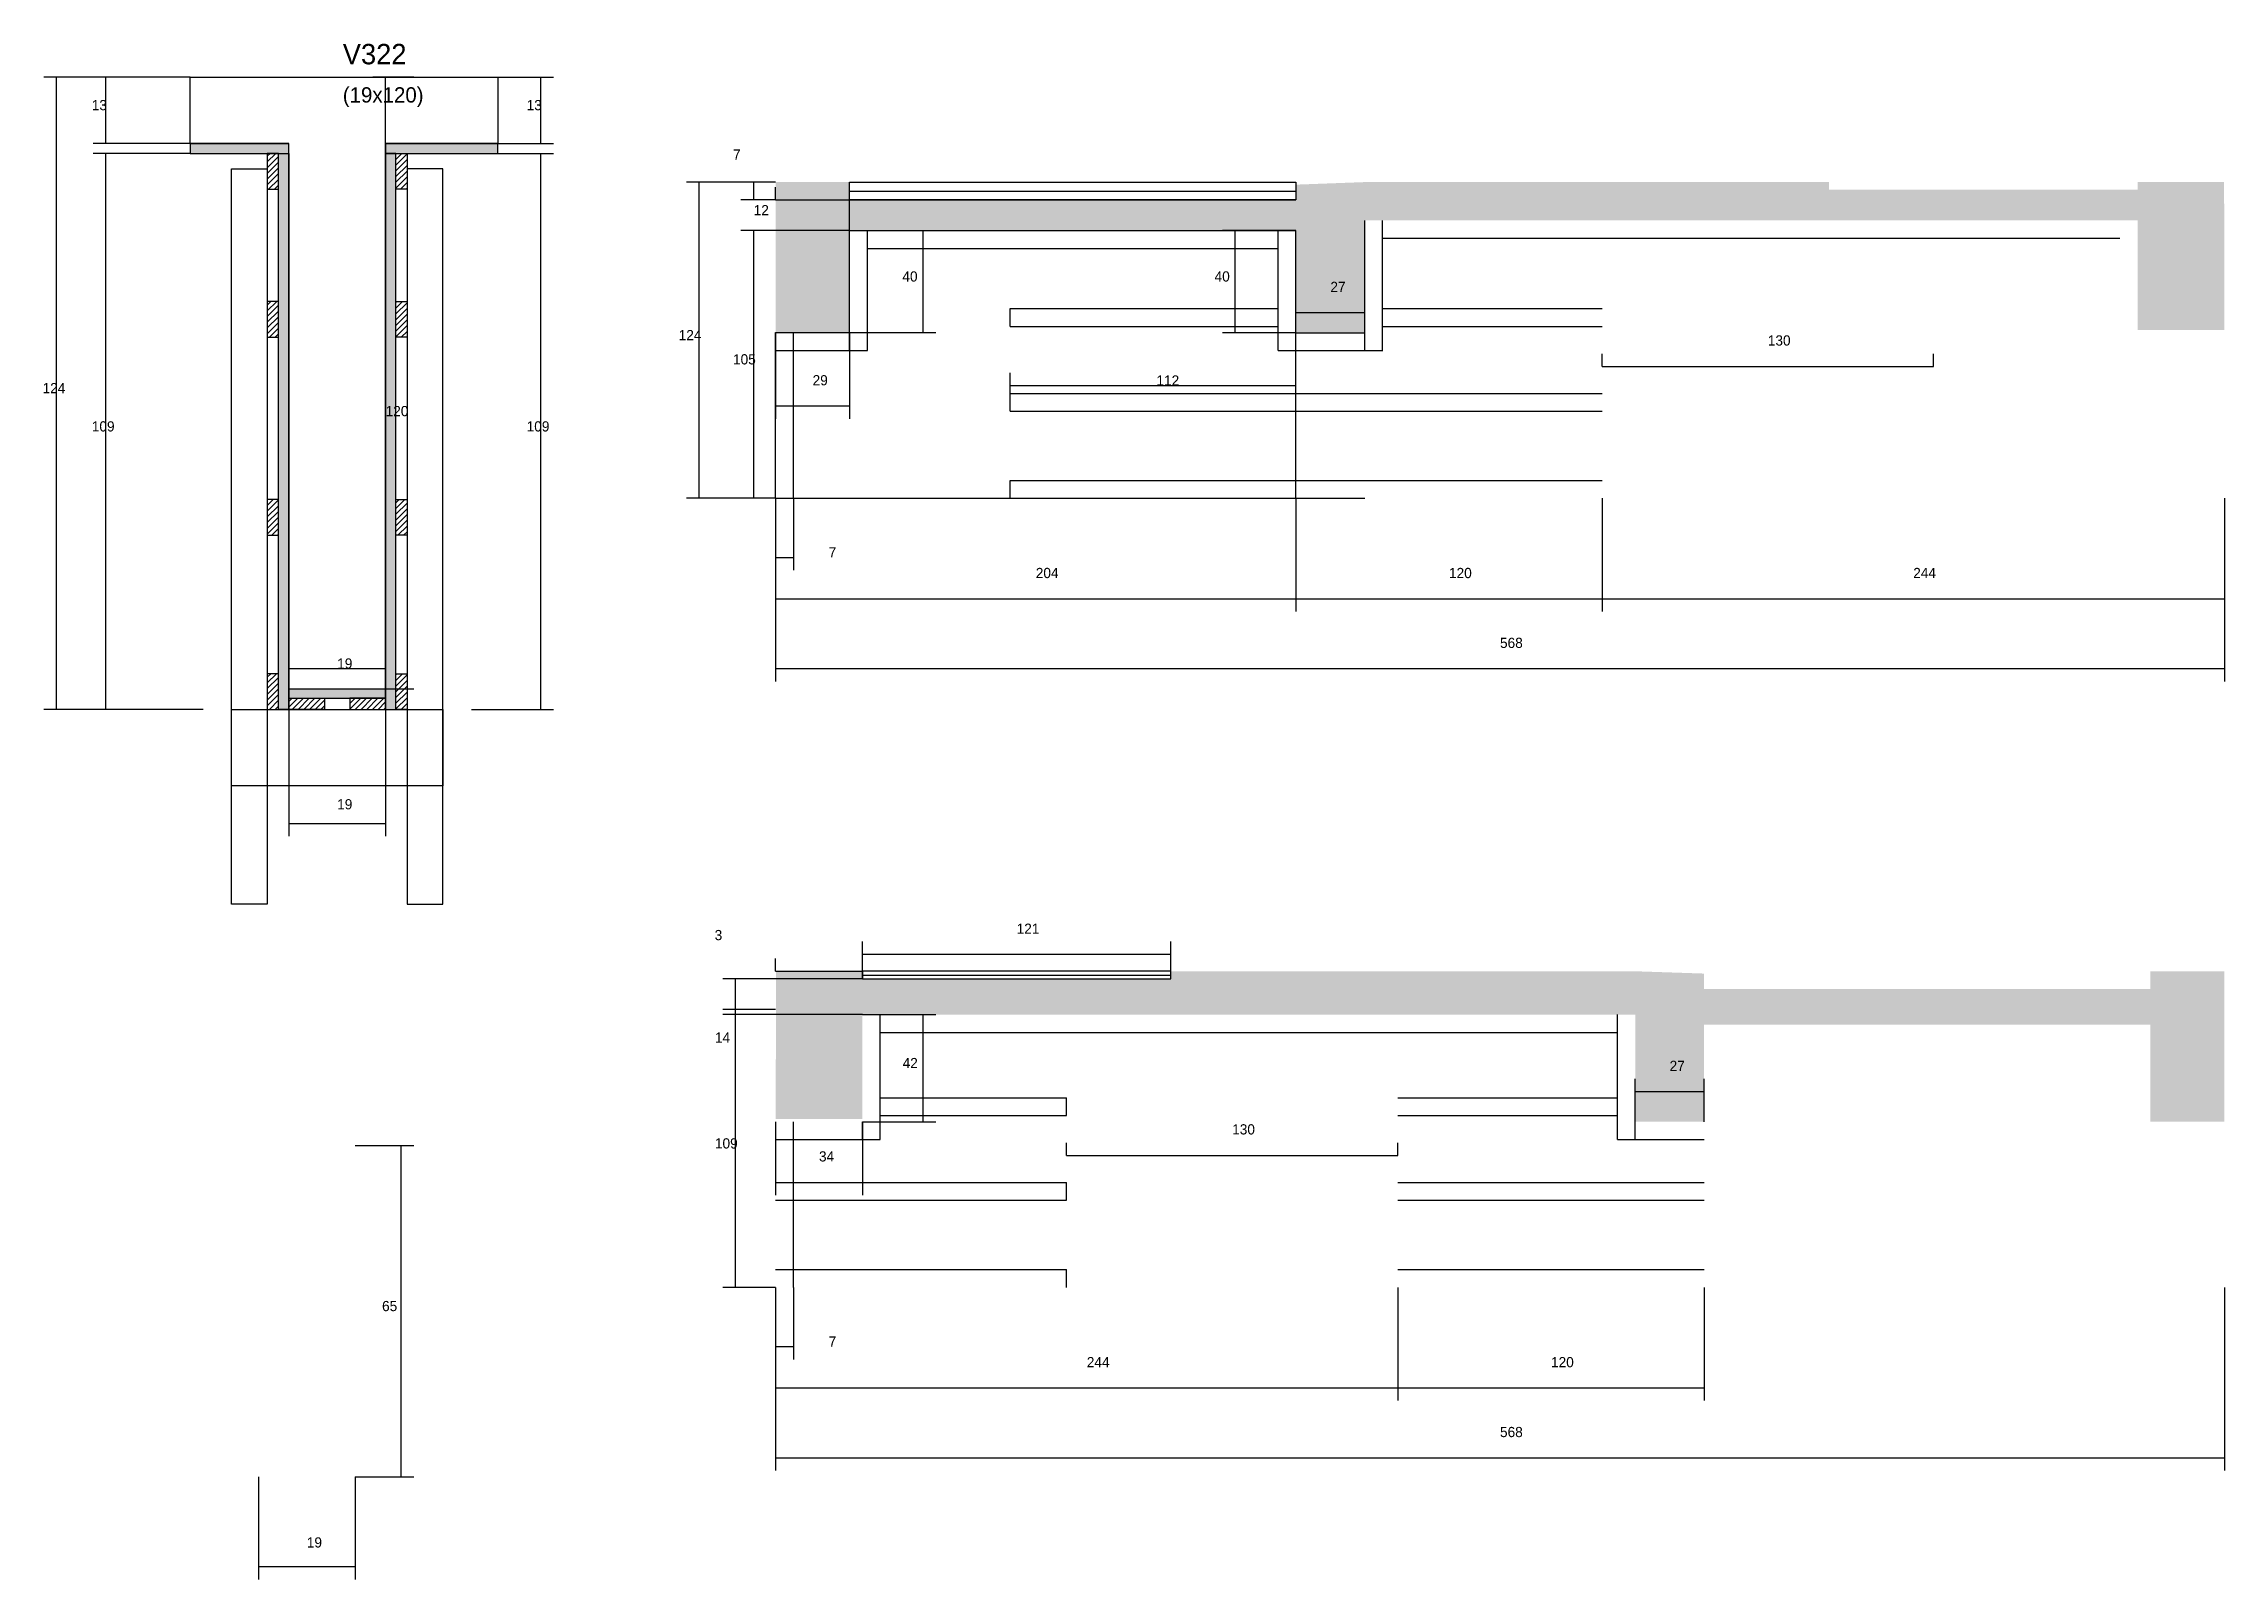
# Model space of a CAD drawing. Header units: metres. Extents: x -65046 to 21926, y -45195 to 1016.
# Drawn here: x 17483 to 18338, y -2789 to -2187 of the extents above; entities that cross this region are included whole.
import ezdxf

# ---------------------------------------------------------------- set-up
doc = ezdxf.new("R2010")
doc.units = ezdxf.units.M
for name, color, linetype in [('CONCRETO', 251, 'Continuous'), ('COTA', 241, 'Continuous'), ('Hachura', 253, 'Continuous'), ('Madeira', 126, 'Continuous'), ('Painéis', 200, 'Continuous'), ('SARR_2.2x7', 40, 'Continuous'), ('SARR_3.5x7', 81, 'Continuous'), ('SARR_EDITAR', 141, 'Continuous'), ('Texto Seção', 7, 'Continuous')]:
    doc.layers.add(name, color=color, linetype=linetype)

msp = doc.modelspace()

# ---------------------------------------------------------------- texts
at = {"layer": 'COTA'}
for s, p in [('13', (17501.6, -2213)), ('13', (17672.1, -2213)), ('7', (17753, -2232.4)), ('12', (17761.1, -2254.2)), ('105', (17753, -2312.7)), ('124', (17482.3, -2324)), ('120', (17616.8, -2333)), ('109', (17501.6, -2339)), ('109', (17672.1, -2339)), ('7', (17790.5, -2388.4)), ('120', (18033.7, -2396.5)), ('244', (18215.7, -2396.5)), ('19', (17597.8, -2432)), ('19', (17597.8, -2487.2)), ('3', (17745.8, -2538.5)), ('121', (17864.2, -2536)), ('14', (17745.9, -2578.7)), ('109', (17745.9, -2620.2)), ('65', (17615.4, -2684)), ('7', (17790.5, -2697.9)), ('244', (17891.7, -2706)), ('120', (18073.7, -2706)), ('19', (17585.9, -2776.7))]:
    msp.add_text(s, height=4, dxfattribs=at).set_placement(p)
at = {"layer": 'Painéis'}
for s, p in [('40', (17819.4, -2280.2)), ('40', (17941.8, -2280.2)), ('27', (17987.2, -2284.3)), ('124', (17731.7, -2303.2)), ('130', (18158.7, -2305.3)), ('29', (17784.2, -2320.9)), ('112', (17919, -2321)), ('204', (17871.7, -2396.5)), ('568', (18053.7, -2423.9)), ('42', (17819.5, -2588.7)), ('27', (18120.2, -2589.8)), ('130', (17948.7, -2614.7)), ('34', (17786.7, -2625.3)), ('568', (18053.7, -2733.4))]:
    msp.add_text(s, height=4, dxfattribs=at).set_placement(p)
at = {"layer": 'Texto Seção'}
for s, height, p in [('V322', 8, (17600, -2195)), ('(19x120)', 6, (17600, -2210))]:
    msp.add_text(s, height=height, dxfattribs=at).set_placement(p)

# ---------------------------------------------------------------- hatches: boundary and pattern name
at = {"layer": 'COTA'}
h = msp.add_hatch(dxfattribs=at)
h.set_pattern_fill('AR-CONC', scale=0.03)
h.paths.add_polyline_path([(17798.7, -2260.2), (17973.7, -2260.2), (17973.7, -2260.2), (17973.7, -2300.3), (17973.7, -2300.3), (18000.7, -2300.3), (18000.7, -2300.3), (18000.7, -2241.2), (18000.7, -2241.2), (17973.7, -2242.2), (17973.7, -2242.2), (17973.7, -2248.2), (17973.7, -2248.2), (17798.7, -2248.2), (17798.7, -2248.2), (17798.7, -2241.2), (17798.7, -2241.2), (17769.7, -2241.2), (17769.7, -2241.2), (17769.7, -2300.2), (17769.7, -2300.2), (17798.7, -2300.2), (17798.7, -2300.2), (17798.7, -2260.2)])
h = msp.add_hatch(dxfattribs=at)
h.set_pattern_fill('AR-CONC', scale=0.03)
h.paths.add_polyline_path([(18182.7, -2244.2), (18182.7, -2241.2), (18182.7, -2241.2), (18000.7, -2241.2), (18000.7, -2241.2), (18000.7, -2256.2), (18000.7, -2256.2), (18303.7, -2256.2), (18303.7, -2256.2), (18303.7, -2299.2), (18303.7, -2299.2), (18337.7, -2299.2), (18337.7, -2299.2), (18337.6, -2241.2), (18337.6, -2241.2), (18303.7, -2241.2), (18303.7, -2241.2), (18303.7, -2244.2), (18303.7, -2244.2), (18182.7, -2244.2)])
h = msp.add_hatch(dxfattribs=at)
h.set_pattern_fill('AR-CONC', scale=0.03)
h.paths.add_polyline_path([(17803.7, -2553.7), (17803.7, -2550.7), (17803.7, -2550.7), (17769.9, -2550.7), (17769.9, -2550.7), (17769.7, -2608.7), (17769.7, -2608.7), (17803.7, -2608.7), (17803.7, -2608.7), (17803.7, -2567.7), (17803.7, -2567.7), (18106.7, -2567.7), (18106.7, -2567.7), (18106.7, -2550.7), (18106.7, -2550.7), (17924.7, -2550.7), (17924.7, -2550.7), (17924.7, -2553.7), (17924.7, -2553.7), (17803.7, -2553.7)])
h = msp.add_hatch(dxfattribs=at)
h.set_pattern_fill('AR-CONC', scale=0.03)
h.paths.add_polyline_path([(18308.7, -2571.7), (18133.7, -2571.7), (18133.7, -2571.7), (18133.7, -2609.7), (18133.7, -2609.7), (18106.7, -2609.7), (18106.7, -2609.7), (18106.7, -2550.7), (18106.7, -2550.7), (18133.7, -2551.6), (18133.7, -2551.6), (18133.7, -2557.7), (18133.7, -2557.7), (18308.7, -2557.7), (18308.7, -2557.7), (18308.7, -2550.7), (18308.7, -2550.7), (18337.7, -2550.7), (18337.7, -2550.7), (18337.7, -2609.7), (18337.7, -2609.7), (18308.7, -2609.7), (18308.7, -2609.7), (18308.7, -2571.7)])
at = {"layer": 'Hachura'}
h = msp.add_hatch(color=8, dxfattribs=at)
h.dxf.hatch_style = 1
h.paths.add_polyline_path([(17578.8, -2230), (17578.8, -2226), (17578.8, -2226), (17540.2, -2226), (17540.2, -2226), (17540.2, -2230), (17540.2, -2230), (17578.8, -2230)])
h = msp.add_hatch(dxfattribs=at)
h.set_pattern_fill('ANSI31', scale=0.5)
h.paths.add_polyline_path([(17570.4, -2244), (17574.8, -2244), (17574.8, -2244), (17574.8, -2230), (17574.8, -2230), (17570.4, -2230), (17570.4, -2230), (17570.4, -2244)])
h = msp.add_hatch(color=8, dxfattribs=at)
h.dxf.hatch_style = 1
h.paths.add_polyline_path([(17574.8, -2230), (17578.8, -2230), (17578.8, -2230), (17578.8, -2448), (17578.8, -2448), (17574.8, -2448), (17574.8, -2448), (17574.8, -2230)])
h = msp.add_hatch(color=8, dxfattribs=at)
h.dxf.hatch_style = 1
h.paths.add_polyline_path([(17660.8, -2230), (17660.8, -2226), (17660.8, -2226), (17616.8, -2226), (17616.8, -2226), (17616.8, -2230), (17616.8, -2230), (17660.8, -2230)])
h = msp.add_hatch(color=8, dxfattribs=at)
h.dxf.hatch_style = 1
h.paths.add_polyline_path([(17620.8, -2228), (17616.8, -2228), (17616.8, -2228), (17616.8, -2448), (17616.8, -2448), (17620.8, -2448), (17620.8, -2448), (17620.8, -2228)])
h = msp.add_hatch(dxfattribs=at)
h.set_pattern_fill('ANSI31', scale=0.5)
h.paths.add_polyline_path([(17625.2, -2244), (17620.8, -2244), (17620.8, -2244), (17620.8, -2230), (17620.8, -2230), (17625.2, -2230), (17625.2, -2230), (17625.2, -2244)])
h = msp.add_hatch(dxfattribs=at)
h.set_pattern_fill('ANSI31', scale=0.5)
h.paths.add_polyline_path([(17570.4, -2302), (17574.8, -2302), (17574.8, -2302), (17574.8, -2288), (17574.8, -2288), (17570.4, -2288), (17570.4, -2288), (17570.4, -2302)])
h = msp.add_hatch(dxfattribs=at)
h.set_pattern_fill('ANSI31', scale=0.5)
h.paths.add_polyline_path([(17625.2, -2302), (17620.8, -2302), (17620.8, -2302), (17620.8, -2288), (17620.8, -2288), (17625.2, -2288), (17625.2, -2288), (17625.2, -2302)])
h = msp.add_hatch(dxfattribs=at)
h.set_pattern_fill('ANSI31', scale=0.5)
h.paths.add_polyline_path([(17570.4, -2379.7), (17574.8, -2379.7), (17574.8, -2379.7), (17574.8, -2365.7), (17574.8, -2365.7), (17570.4, -2365.7), (17570.4, -2365.7), (17570.4, -2379.7)])
h = msp.add_hatch(dxfattribs=at)
h.set_pattern_fill('ANSI31', scale=0.5)
h.paths.add_polyline_path([(17625.2, -2379.7), (17620.8, -2379.7), (17620.8, -2379.7), (17620.8, -2365.7), (17620.8, -2365.7), (17625.2, -2365.7), (17625.2, -2365.7), (17625.2, -2379.7)])
h = msp.add_hatch(dxfattribs=at)
h.set_pattern_fill('ANSI31', scale=0.5)
h.paths.add_polyline_path([(17570.4, -2448), (17574.8, -2448), (17574.8, -2448), (17574.8, -2434), (17574.8, -2434), (17570.4, -2434), (17570.4, -2434), (17570.4, -2448)])
h = msp.add_hatch(dxfattribs=at)
h.set_pattern_fill('ANSI31', scale=0.5)
h.paths.add_polyline_path([(17625.2, -2448), (17620.8, -2448), (17620.8, -2448), (17620.8, -2434), (17620.8, -2434), (17625.2, -2434), (17625.2, -2434), (17625.2, -2448)])
h = msp.add_hatch(color=8, dxfattribs=at)
h.dxf.hatch_style = 1
h.paths.add_polyline_path([(17616.8, -2443.6), (17616.8, -2440), (17616.8, -2440), (17578.8, -2440), (17578.8, -2440), (17578.8, -2443.6), (17578.8, -2443.6), (17616.8, -2443.6)])
h = msp.add_hatch(dxfattribs=at)
h.set_pattern_fill('ANSI31', scale=0.5)
h.paths.add_polyline_path([(17578.8, -2448), (17578.8, -2443.6), (17578.8, -2443.6), (17592.8, -2443.6), (17592.8, -2443.6), (17592.8, -2448), (17592.8, -2448), (17578.8, -2448)])
h = msp.add_hatch(dxfattribs=at)
h.set_pattern_fill('ANSI31', scale=0.5)
h.paths.add_polyline_path([(17616.8, -2448), (17616.8, -2443.6), (17616.8, -2443.6), (17602.8, -2443.6), (17602.8, -2443.6), (17602.8, -2448), (17602.8, -2448), (17616.8, -2448)])

# ---------------------------------------------------------------- linework, layer by layer
at = {"layer": 'CONCRETO'}
msp.add_lwpolyline([(17540.2, -2226), (17540.2, -2200), (17660.8, -2200), (17660.8, -2226), (17616.8, -2226), (17616.8, -2440), (17578.8, -2440), (17578.8, -2226)], close=True, dxfattribs=at)
at = {"layer": 'COTA'}
for p, q in [((17540.2, -2200), (17482.8, -2200)), ((17487.8, -2448), (17487.8, -2200)), ((17540.2, -2200), (17502.1, -2200)), ((17507.1, -2226), (17507.1, -2200)), ((17627.8, -2200), (17611.8, -2200)), ((17616.8, -2440), (17616.8, -2200)), ((17660.8, -2200), (17682.6, -2200)), ((17677.6, -2226), (17677.6, -2200)), ((17540.2, -2226), (17502.1, -2226)), ((17540.2, -2230), (17502.1, -2230)), ((17507.1, -2448), (17507.1, -2230)), ((17660.8, -2226), (17682.6, -2226)), ((17660.8, -2230), (17682.6, -2230)), ((17677.6, -2448), (17677.6, -2230)), ((17769.7, -2241.2), (17756.1, -2241.2)), ((17769.7, -2248.2), (17756.1, -2248.2)), ((17761.1, -2248.2), (17761.1, -2241.2)), ((17769.7, -2248.2), (17769.7, -2243.2)), ((17769.7, -2248.2), (17798.7, -2248.2)), ((17798.7, -2260.2), (17798.7, -2243.2)), ((17798.7, -2260.2), (17756.1, -2260.2)), ((17761.1, -2365.2), (17761.1, -2260.2)), ((17769.7, -2365.2), (17756.1, -2365.2)), ((17769.7, -2365.2), (17769.7, -2393.4)), ((17776.7, -2365.2), (17776.7, -2393.4)), ((17973.7, -2365.2), (17973.7, -2409.6)), ((18093.7, -2365.2), (18093.7, -2409.6)), ((18093.7, -2365.2), (18093.7, -2409.6)), ((18337.7, -2365.2), (18337.7, -2409.6)), ((17769.7, -2388.4), (17776.7, -2388.4)), ((17973.7, -2404.6), (18093.7, -2404.6)), ((18093.7, -2404.6), (18337.7, -2404.6)), ((17578.8, -2448), (17578.8, -2427)), ((17616.8, -2448), (17616.8, -2427)), ((17578.8, -2432), (17616.8, -2432)), ((17627.8, -2440), (17611.8, -2440)), ((17545.2, -2448), (17482.8, -2448)), ((17545.2, -2448), (17502.1, -2448)), ((17578.8, -2448), (17578.8, -2497.7)), ((17616.8, -2448), (17616.8, -2497.7)), ((17650.4, -2448), (17682.6, -2448)), ((17578.8, -2492.7), (17616.8, -2492.7)), ((17803.7, -2550.7), (17803.7, -2539)), ((17924.7, -2550.7), (17924.7, -2539)), ((17769.7, -2550.7), (17769.7, -2545.7)), ((17803.7, -2544), (17924.7, -2544)), ((17803.7, -2553.7), (17803.7, -2545.7)), ((17803.7, -2553.7), (17749, -2553.7)), ((17754, -2567.7), (17754, -2553.7)), ((17769.7, -2550.7), (17803.7, -2550.7)), ((17769.7, -2565.7), (17749, -2565.7)), ((17803.7, -2567.7), (17749, -2567.7)), ((17754, -2674.7), (17754, -2565.7)), ((17604.9, -2619), (17627.9, -2619)), ((17622.9, -2749), (17622.9, -2619)), ((17769.7, -2674.7), (17749, -2674.7)), ((17769.7, -2674.7), (17769.7, -2719.1)), ((17769.7, -2674.7), (17769.7, -2702.9)), ((17776.7, -2674.7), (17776.7, -2702.9)), ((18013.7, -2674.7), (18013.7, -2719.1)), ((18013.7, -2674.7), (18013.7, -2719.1)), ((18133.7, -2674.7), (18133.7, -2719.1)), ((17769.7, -2697.9), (17776.7, -2697.9)), ((17769.7, -2714.1), (18013.7, -2714.1)), ((18013.7, -2714.1), (18133.7, -2714.1)), ((17566.9, -2749), (17566.9, -2789.2)), ((17604.9, -2749), (17604.9, -2789.2)), ((17604.9, -2749), (17627.9, -2749)), ((17566.9, -2784.2), (17604.9, -2784.2))]:
    msp.add_line(p, q, dxfattribs=at)
at = {"layer": 'Madeira'}
for points in [[(17570.4, -2244), (17574.8, -2244), (17574.8, -2230), (17570.4, -2230)], [(17625.2, -2244), (17620.8, -2244), (17620.8, -2230), (17625.2, -2230)], [(17570.4, -2302), (17574.8, -2302), (17574.8, -2288), (17570.4, -2288)], [(17625.2, -2302), (17620.8, -2302), (17620.8, -2288), (17625.2, -2288)], [(17570.4, -2379.7), (17574.8, -2379.7), (17574.8, -2365.7), (17570.4, -2365.7)], [(17625.2, -2379.7), (17620.8, -2379.7), (17620.8, -2365.7), (17625.2, -2365.7)], [(17570.4, -2448), (17574.8, -2448), (17574.8, -2434), (17570.4, -2434)], [(17625.2, -2448), (17620.8, -2448), (17620.8, -2434), (17625.2, -2434)], [(17578.8, -2448), (17578.8, -2443.6), (17592.8, -2443.6), (17592.8, -2448)], [(17616.8, -2448), (17616.8, -2443.6), (17602.8, -2443.6), (17602.8, -2448)]]:
    msp.add_lwpolyline(points, close=True, dxfattribs=at)
at = {"layer": 'Painéis'}
for p, q in [((17540.2, -2226), (17578.8, -2226)), ((17616.8, -2226), (17660.8, -2226)), ((17769.7, -2241.2), (17734.7, -2241.2)), ((17739.7, -2365.2), (17739.7, -2241.2)), ((17798.7, -2241.2), (17973.7, -2241.2)), ((17798.7, -2248.2), (17798.7, -2241.2)), ((17798.7, -2248.2), (17973.7, -2248.2)), ((18000.7, -2300.3), (18000.7, -2256.2)), ((17798.7, -2260.2), (17973.7, -2260.2)), ((17798.7, -2300.2), (17798.7, -2260.2)), ((17798.7, -2260.2), (17832.5, -2260.2)), ((17827.5, -2300.2), (17827.5, -2260.2)), ((17973.7, -2260.2), (17944.9, -2260.2)), ((17949.9, -2300.3), (17949.9, -2260.2)), ((17973.7, -2300.3), (17973.7, -2260.2)), ((17973.7, -2300.3), (17973.7, -2287.3)), ((18000.7, -2300.3), (18000.7, -2287.3)), ((17973.7, -2292.3), (18000.7, -2292.3)), ((17769.7, -2300.2), (17798.7, -2300.2)), ((17769.7, -2365.2), (17769.7, -2300.2)), ((17769.7, -2300.2), (17769.7, -2334)), ((17798.7, -2300.2), (17832.5, -2300.2)), ((17798.7, -2300.2), (17798.7, -2334)), ((17973.7, -2300.3), (17944.9, -2300.3)), ((17973.7, -2300.3), (18000.7, -2300.3)), ((17973.7, -2365.2), (17973.7, -2300.3)), ((17861.7, -2324.1), (17861.7, -2316)), ((17973.7, -2324.1), (17973.7, -2316)), ((18093.7, -2313.5), (18093.7, -2308.5)), ((18093.7, -2313.5), (18223.7, -2313.5)), ((18223.7, -2313.5), (18223.7, -2308.5)), ((17861.7, -2321), (17973.7, -2321)), ((17769.7, -2329), (17798.7, -2329)), ((17769.7, -2365.2), (17734.7, -2365.2)), ((17769.7, -2365.2), (18000.7, -2365.2)), ((17769.7, -2365.2), (17769.7, -2409.6)), ((17769.7, -2365.2), (17769.7, -2437)), ((17973.7, -2365.2), (17973.7, -2409.6)), ((18337.7, -2365.2), (18337.7, -2437)), ((17769.7, -2404.6), (17973.7, -2404.6)), ((17769.7, -2432), (18337.7, -2432)), ((17803.7, -2567.7), (17832.5, -2567.7)), ((17827.5, -2609.7), (17827.5, -2567.7)), ((18106.7, -2609.7), (18106.7, -2592.9)), ((18106.7, -2597.9), (18133.7, -2597.9)), ((18133.7, -2609.7), (18133.7, -2592.9)), ((17769.7, -2609.7), (17769.7, -2638.5)), ((17803.7, -2609.7), (17832.5, -2609.7)), ((17803.7, -2609.7), (17803.7, -2638.5)), ((17883.7, -2623), (17883.7, -2618)), ((17883.7, -2623), (18013.7, -2623)), ((18013.7, -2623), (18013.7, -2618)), ((17769.7, -2633.5), (17803.7, -2633.5)), ((17769.7, -2674.7), (17769.7, -2746.5)), ((18337.7, -2674.7), (18337.7, -2746.5)), ((17769.7, -2741.5), (18337.7, -2741.5))]:
    msp.add_line(p, q, dxfattribs=at)
for points in [[(17578.8, -2230), (17578.8, -2226), (17540.2, -2226), (17540.2, -2230)], [(17574.8, -2230), (17578.8, -2230), (17578.8, -2448), (17574.8, -2448)], [(17660.8, -2230), (17660.8, -2226), (17616.8, -2226), (17616.8, -2230)], [(17620.8, -2230), (17616.8, -2230), (17616.8, -2448), (17620.8, -2448)], [(17973.7, -2248.2), (17798.7, -2248.2), (17798.7, -2241.2), (17973.7, -2241.2)], [(17616.8, -2443.6), (17616.8, -2440), (17578.8, -2440), (17578.8, -2443.6)], [(17924.7, -2550.7), (17803.7, -2550.7), (17803.7, -2553.7), (17924.7, -2553.7)]]:
    msp.add_lwpolyline(points, close=True, dxfattribs=at)
at = {"layer": 'SARR_2.2x7'}
for p, q in [((17798.7, -2244.7), (17973.7, -2244.7)), ((18007.6, -2307.3), (18007.6, -2256.2)), ((17805.7, -2307.2), (17805.7, -2260.2)), ((17966.7, -2307.3), (17966.7, -2260.2)), ((18007.6, -2263.2), (18093.7, -2263.2)), ((18093.7, -2263.2), (18296.7, -2263.2)), ((17805.7, -2267.2), (17966.7, -2267.2)), ((17973.7, -2267.2), (17973.7, -2267.2)), ((17861.7, -2290.8), (17966.7, -2290.8)), ((17861.7, -2297.8), (17861.7, -2290.8)), ((18007.6, -2290.8), (18093.8, -2290.8)), ((17861.7, -2297.8), (17966.7, -2297.8)), ((17973.7, -2295.8), (17973.7, -2295.8)), ((18007.6, -2297.8), (18093.8, -2297.8)), ((17769.7, -2307.2), (17798.7, -2307.2)), ((17776.7, -2365.2), (17776.7, -2300.2)), ((17798.7, -2307.2), (17798.7, -2300.2)), ((17798.7, -2307.2), (17805.7, -2307.2)), ((17966.7, -2307.3), (17973.7, -2307.3)), ((17973.7, -2307.3), (17973.7, -2300.3)), ((17973.7, -2302.8), (17973.7, -2302.8)), ((17973.7, -2307.3), (18000.7, -2307.3)), ((18000.6, -2302.8), (18000.7, -2302.8)), ((18000.7, -2307.3), (18000.7, -2300.3)), ((18000.7, -2307.3), (18007.7, -2307.3)), ((17861.7, -2324.1), (17973.7, -2324.1)), ((17861.7, -2331.1), (17861.7, -2324.1)), ((17973.7, -2324.1), (18093.8, -2324.1)), ((17861.7, -2331.1), (17973.7, -2331.1)), ((17973.7, -2331.1), (18093.8, -2331.1)), ((17861.7, -2358.2), (17973.7, -2358.2)), ((17861.7, -2365.2), (17861.7, -2358.2)), ((17973.7, -2358.2), (18093.8, -2358.2)), ((17810.7, -2616.7), (17810.7, -2567.7)), ((18099.8, -2616.7), (18099.8, -2567.7)), ((17810.7, -2574.7), (18013.7, -2574.7)), ((18013.7, -2574.7), (18099.8, -2574.7)), ((17810.7, -2600.3), (17883.7, -2600.3)), ((17810.7, -2607.3), (17883.7, -2607.3)), ((17883.7, -2607.3), (17883.7, -2600.3)), ((18013.6, -2600.3), (18099.8, -2600.3)), ((18013.6, -2607.3), (18099.8, -2607.3)), ((17776.7, -2674.7), (17776.7, -2609.7)), ((17803.7, -2616.7), (17803.7, -2609.7)), ((18106.7, -2616.7), (18106.7, -2609.7)), ((18106.7, -2612.3), (18106.8, -2612.3)), ((17769.7, -2616.7), (17803.7, -2616.7)), ((17803.7, -2616.7), (17810.7, -2616.7)), ((18099.7, -2616.7), (18106.7, -2616.7)), ((18106.7, -2616.7), (18133.7, -2616.7)), ((17769.7, -2633.5), (17883.7, -2633.5)), ((17769.7, -2640.5), (17883.7, -2640.5)), ((17883.7, -2640.5), (17883.7, -2633.5)), ((18013.6, -2633.5), (18133.7, -2633.5)), ((18013.6, -2640.5), (18133.7, -2640.5)), ((17769.7, -2667.7), (17883.7, -2667.7)), ((17883.7, -2674.7), (17883.7, -2667.7)), ((18013.6, -2667.7), (18133.7, -2667.7))]:
    msp.add_line(p, q, dxfattribs=at)
at = {"layer": 'SARR_3.5x7'}
for points in [[(17556.4, -2236), (17570.4, -2236), (17570.4, -2524.4), (17556.4, -2524.4)], [(17639.2, -2236), (17625.2, -2236), (17625.2, -2524.4), (17639.2, -2524.4)], [(17556.4, -2448), (17639.2, -2448), (17639.2, -2478), (17556.4, -2478)]]:
    msp.add_lwpolyline(points, close=True, dxfattribs=at)
at = {"layer": 'SARR_EDITAR'}
msp.add_line((17803.7, -2552.2), (17924.7, -2552.2), dxfattribs=at)

msp.set_redraw_order([(e.dxf.handle, doc.entitydb.next_handle()) for e in msp.query("TEXT MTEXT ATTDEF DIMENSION ARC_DIMENSION")])  # texts and dimensions are drawn at this point

doc.saveas('drawing.dxf')
